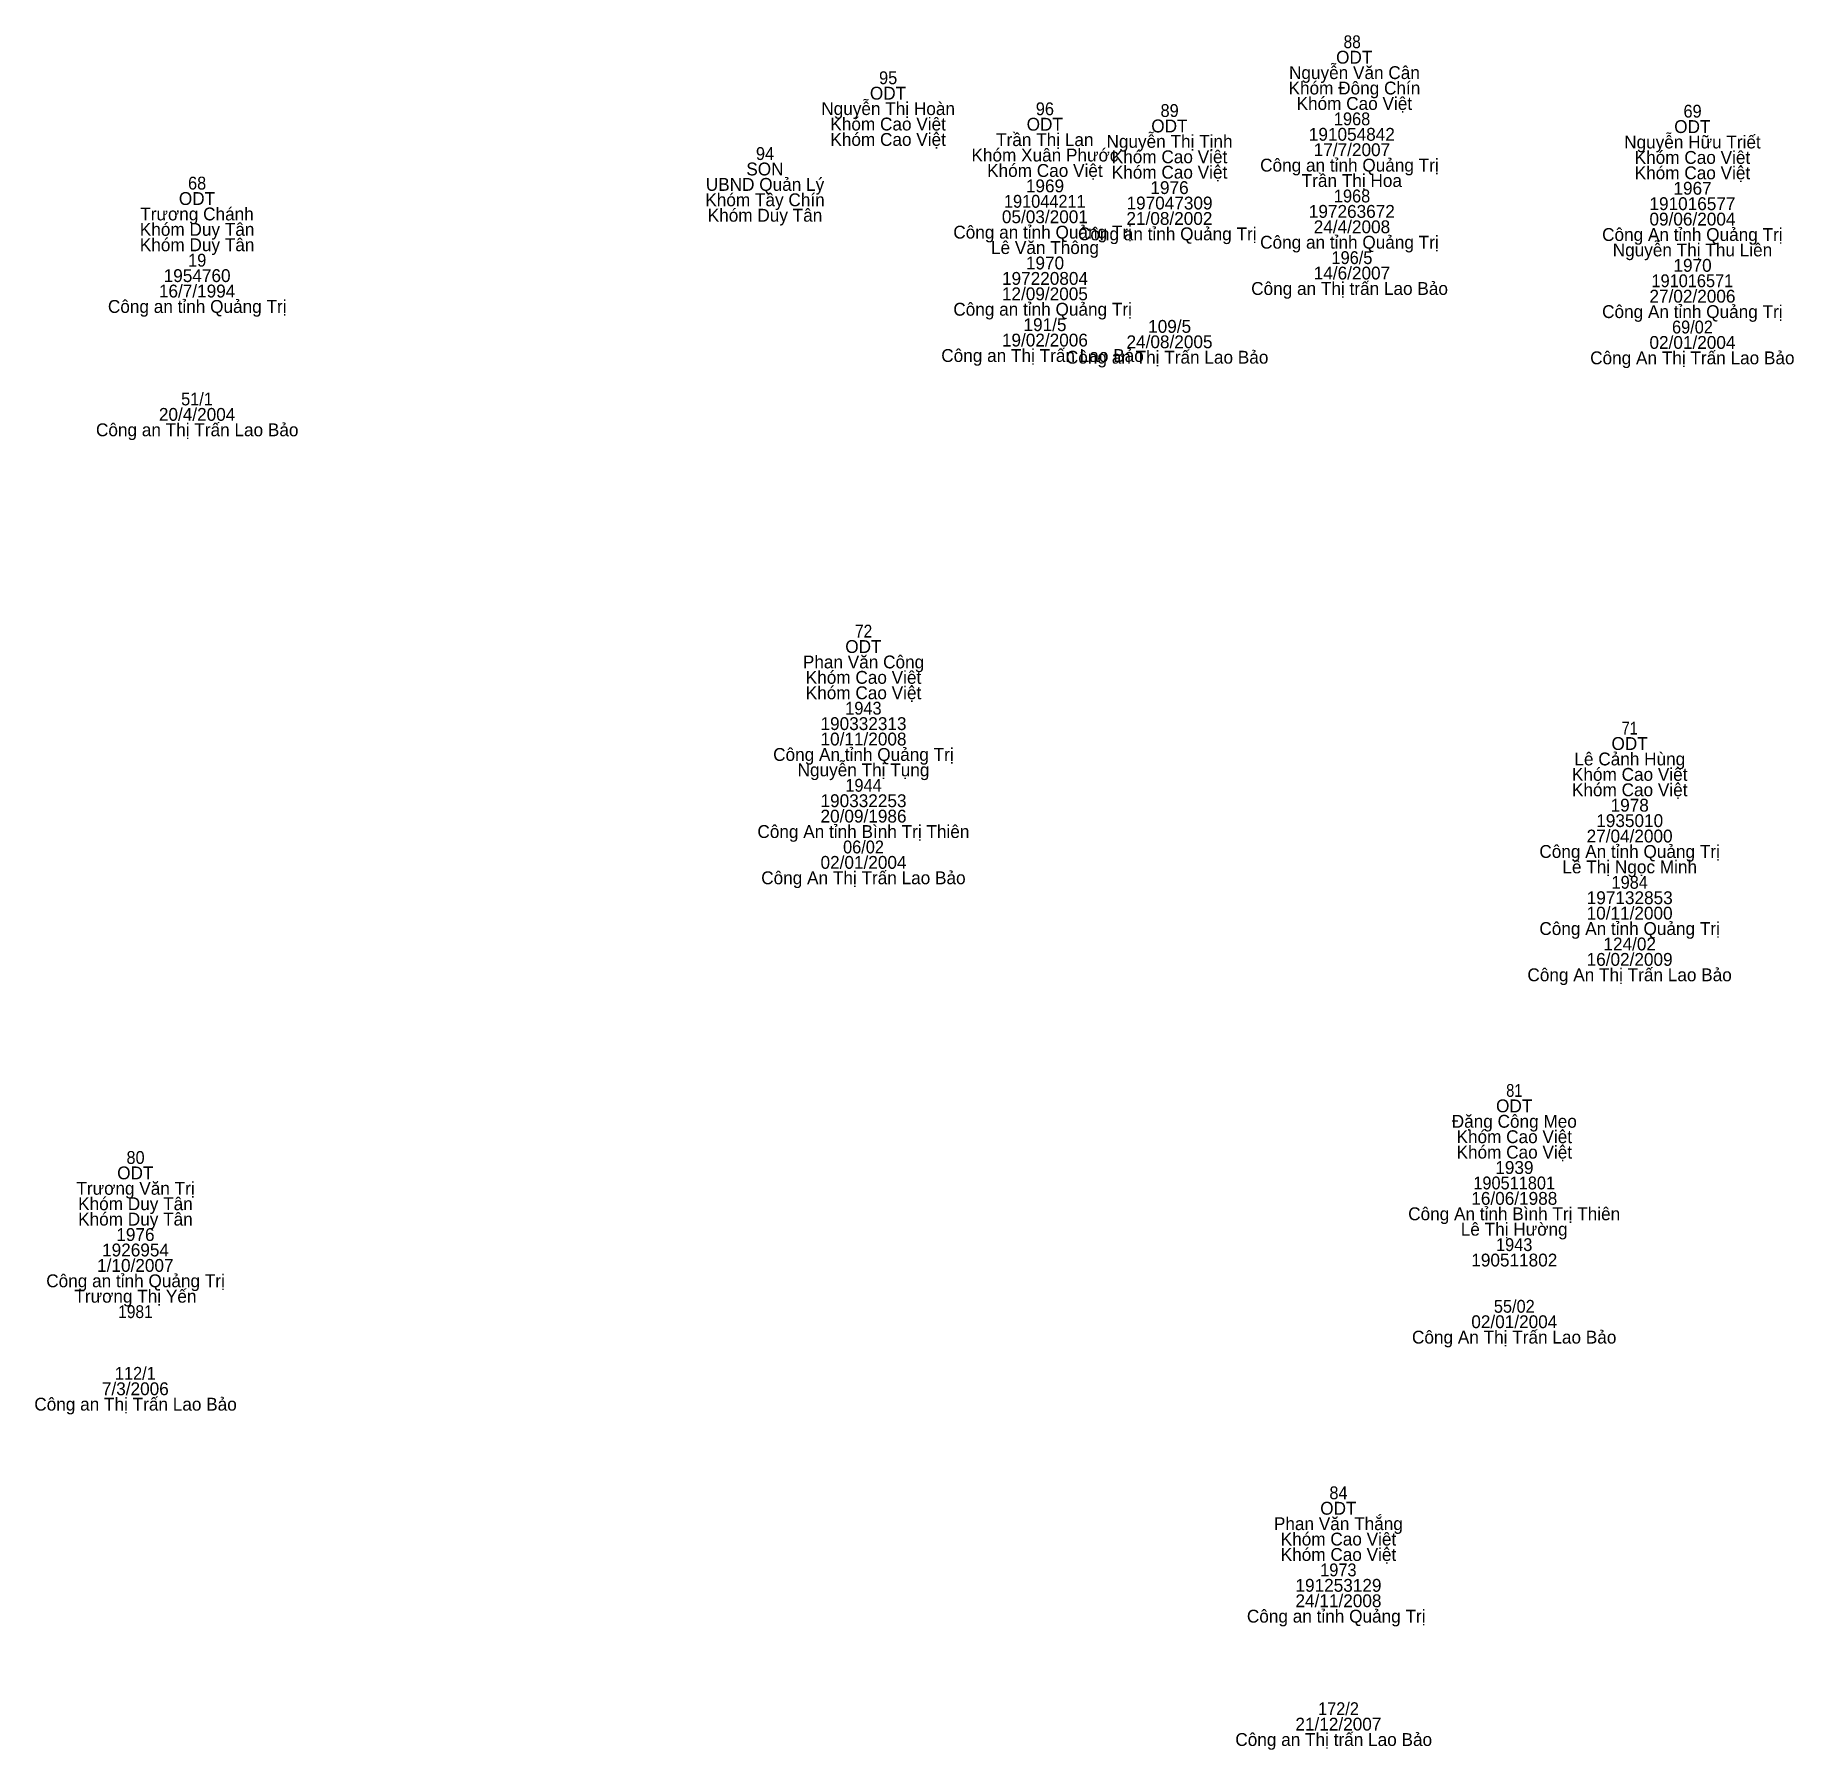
# Model space of a CAD drawing. Header units: metres. Extents: x 535887 to 536548, y 1837332 to 1837987.
# Drawn here: x 536331.8 to 536413.9, y 1837512 to 1837592.1 of the extents above; entities that cross this region are included whole.
import ezdxf
from ezdxf.enums import TextEntityAlignment as Align

# ---------------------------------------------------------------- set-up
doc = ezdxf.new("R2010")
doc.units = ezdxf.units.M
doc.header["$LTSCALE"] = 0.24
doc.layers.add('1', color=7, linetype='Continuous')

msp = doc.modelspace()

# ---------------------------------------------------------------- texts
at = {"layer": '1'}
for s, width, p in [('88 ', 0.9, (536393.37, 1837591.45)), ('95', 0.95, (536371.6, 1837589.77)), ('96', 0.95, (536378.92, 1837588.32)), ('89', 0.95, (536384.745, 1837588.24)), ('69', 0.95, (536409.165, 1837588.21)), ('1968 ', 0.95, (536393.37, 1837587.85)), ('94', 0.95, (536365.85, 1837586.23)), ('68', 0.95, (536339.33, 1837584.85)), ('191044211', 0.95, (536378.915, 1837584)), ('1968 ', 0.95, (536393.37, 1837584.25)), ('196/5 ', 0.95, (536393.365, 1837581.37)), ('19', 0.95, (536339.335, 1837581.25)), ('191016571', 0.95, (536409.155, 1837580.29)), ('69/02', 0.95, (536409.16, 1837578.13)), ('51/1', 0.95, (536339.325, 1837574.77)), ('72', 0.9, (536370.455, 1837563.93)), ('1943', 0.95, (536370.445, 1837560.33)), ('71', 0.85, (536406.23, 1837559.4)), ('1944', 0.95, (536370.45, 1837556.73)), ('06/02', 0.95, (536370.45, 1837553.85)), ('1984', 0.95, (536406.23, 1837552.2)), ('81', 0.85, (536400.84, 1837542.48)), ('80', 0.95, (536336.455, 1837539.35)), ('190511801', 0.95, (536400.835, 1837538.16)), ('1943', 0.95, (536400.835, 1837535.28)), ('1981', 0.9, (536336.45, 1837532.15)), ('55/02', 0.95, (536400.84, 1837532.4)), ('112/1', 0.95, (536336.445, 1837529.27)), ('84', 0.95, (536392.63, 1837523.69)), ('1973', 0.95, (536392.625, 1837520.09)), ('172/2', 0.95, (536392.63, 1837513.61))]:
    msp.add_text(s, height=0.6, dxfattribs=dict(at, width=width)).set_placement(p, align=Align.CENTER)
for s, p in [('ODT', (536393.365, 1837590.73)), ('Nguyễn Văn Cân', (536393.375, 1837590.01)), ('ODT', (536371.595, 1837589.05)), ('Khóm Đông Chín', (536393.375, 1837589.29)), ('Nguyễn Thị Hoàn', (536371.6, 1837588.33)), ('Khóm Cao Việt', (536393.37, 1837588.57)), ('Khóm Cao Việt', (536371.6, 1837587.61)), ('ODT', (536378.915, 1837587.6)), ('ODT', (536384.735, 1837587.52)), ('191054842 ', (536393.365, 1837587.13)), ('ODT', (536409.155, 1837587.49)), ('Khóm Cao Việt', (536371.6, 1837586.89)), ('Trần Thị Lan', (536378.915, 1837586.88)), ('Nguyễn Thị Tịnh', (536384.74, 1837586.8)), ('17/7/2007 ', (536393.37, 1837586.41)), ('Nguyễn Hữu Triết', (536409.16, 1837586.77)), ('SON', (536365.845, 1837585.51)), ('Khóm Xuân Phước', (536378.92, 1837586.16)), ('Khóm Cao Việt', (536378.92, 1837585.44)), ('Khóm Cao Việt', (536384.74, 1837586.08)), ('Công an tỉnh Quảng Trị  ', (536393.365, 1837585.69)), ('Khóm Cao Việt', (536409.16, 1837586.05)), ('UBND Quản Lý', (536365.85, 1837584.79)), ('1969', (536378.925, 1837584.72)), ('Khóm Cao Việt', (536384.74, 1837585.36)), ('1976', (536384.74, 1837584.64)), ('Trần Thị Hoa ', (536393.365, 1837584.97)), ('Khóm Cao Việt', (536409.16, 1837585.33)), ('ODT', (536339.325, 1837584.13)), ('Khóm Tây Chín', (536365.85, 1837584.07)), ('197047309', (536384.74, 1837583.92)), ('191016577', (536409.16, 1837583.89)), ('1967', (536409.165, 1837584.61)), ('Trương Chánh', (536339.325, 1837583.41)), ('Khóm Duy Tân', (536365.85, 1837583.35)), ('05/03/2001', (536378.92, 1837583.28)), ('21/08/2002', (536384.735, 1837583.2)), ('197263672 ', (536393.365, 1837583.53)), ('09/06/2004', (536409.16, 1837583.17)), ('Khóm Duy Tân', (536339.33, 1837582.69)), ('Công an tỉnh Quảng Trị ', (536378.925, 1837582.56)), ('Công an tỉnh Quảng Trị ', (536384.745, 1837582.48)), ('24/4/2008 ', (536393.37, 1837582.81)), ('Công An tỉnh Quảng Trị', (536409.155, 1837582.45)), ('Khóm Duy Tân', (536339.33, 1837581.97)), ('Lê Văn Thông', (536378.925, 1837581.84)), ('Công an tỉnh Quảng Trị  ', (536393.365, 1837582.09)), ('Nguyễn Thị Thu Liên', (536409.16, 1837581.73)), ('1954760', (536339.33, 1837580.53)), ('1970', (536378.925, 1837581.12)), ('14/6/2007 ', (536393.37, 1837580.65)), ('1970', (536409.165, 1837581.01)), ('16/7/1994', (536339.33, 1837579.81)), ('12/09/2005', (536378.92, 1837579.68)), ('197220804', (536378.925, 1837580.4)), ('Công an Thị trấn Lao Bảo  ', (536393.37, 1837579.93)), ('Công an tỉnh Quảng Trị', (536339.335, 1837579.09)), ('Công an tỉnh Quảng Trị ', (536378.925, 1837578.96)), ('Công An tỉnh Quảng Trị', (536409.155, 1837578.85)), ('27/02/2006', (536409.16, 1837579.57)), ('191/5', (536378.925, 1837578.24)), ('109/5', (536384.745, 1837578.16)), ('19/02/2006', (536378.92, 1837577.52)), ('24/08/2005', (536384.74, 1837577.44)), ('02/01/2004', (536409.16, 1837577.41)), ('Công an Thị Trấn Lao Bảo ', (536378.92, 1837576.8)), ('Công an Thị Trấn Lao Bảo ', (536384.74, 1837576.72)), ('Công An Thị Trấn Lao Bảo', (536409.155, 1837576.69)), ('20/4/2004', (536339.33, 1837574.05)), ('Công an Thị Trấn Lao Bảo', (536339.335, 1837573.33)), ('Phan Văn Công', (536370.45, 1837562.49)), ('ODT', (536370.445, 1837563.21)), ('Khóm Cao Việt', (536370.45, 1837561.77)), ('Khóm Cao Việt', (536370.45, 1837561.05)), ('190332313', (536370.45, 1837559.61)), ('10/11/2008', (536370.45, 1837558.89)), ('ODT', (536406.225, 1837558.68)), ('Công An tỉnh Quảng Trị', (536370.445, 1837558.17)), ('Nguyễn Thị Tụng', (536370.45, 1837557.45)), ('Lê Cảnh Hùng', (536406.235, 1837557.96)), ('Khóm Cao Việt', (536406.23, 1837557.24)), ('190332253', (536370.45, 1837556.01)), ('Khóm Cao Việt', (536406.23, 1837556.52)), ('20/09/1986', (536370.45, 1837555.29)), ('1935010', (536406.23, 1837555.08)), ('1978', (536406.23, 1837555.8)), ('Công An tỉnh Bình Trị Thiên', (536370.445, 1837554.57)), ('27/04/2000', (536406.225, 1837554.36)), ('Công An tỉnh Quảng Trị', (536406.225, 1837553.64)), ('02/01/2004', (536370.45, 1837553.13)), ('Lê Thị Ngọc Minh', (536406.23, 1837552.92)), ('Công An Thị Trấn Lao Bảo', (536370.445, 1837552.41)), ('197132853', (536406.23, 1837551.48)), ('10/11/2000', (536406.225, 1837550.76)), ('Công An tỉnh Quảng Trị', (536406.225, 1837550.04)), ('124/02', (536406.23, 1837549.32)), ('16/02/2009', (536406.225, 1837548.6)), ('Công An Thị Trấn Lao Bảo', (536406.225, 1837547.88)), ('ODT', (536400.835, 1837541.76)), ('Đặng Công Mẹo', (536400.84, 1837541.04)), ('Khóm Cao Việt', (536400.84, 1837540.32)), ('Khóm Cao Việt', (536400.84, 1837539.6)), ('1939', (536400.845, 1837538.88)), ('Trương Văn Trị', (536336.455, 1837537.91)), ('ODT', (536336.445, 1837538.63)), ('Khóm Duy Tân', (536336.45, 1837537.19)), ('16/06/1988', (536400.84, 1837537.44)), ('Khóm Duy Tân', (536336.45, 1837536.47)), ('Công An tỉnh Bình Trị Thiên', (536400.835, 1837536.72)), ('1976', (536336.45, 1837535.75)), ('Lê Thị Hường', (536400.835, 1837536)), ('1926954', (536336.455, 1837535.03)), ('190511802', (536400.84, 1837534.56)), ('1/10/2007', (536336.445, 1837534.31)), ('Công an tỉnh Quảng Trị', (536336.455, 1837533.59)), ('Trương Thị Yến', (536336.45, 1837532.87)), ('02/01/2004', (536400.84, 1837531.68)), ('Công An Thị Trấn Lao Bảo', (536400.835, 1837530.96)), ('7/3/2006', (536336.445, 1837528.55)), ('Công an Thị Trấn Lao Bảo', (536336.455, 1837527.83)), ('Phan Văn Thắng', (536392.625, 1837522.25)), ('ODT', (536392.625, 1837522.97)), ('Khóm Cao Việt', (536392.63, 1837521.53)), ('Khóm Cao Việt', (536392.63, 1837520.81)), ('191253129', (536392.63, 1837519.37)), ('24/11/2008', (536392.63, 1837518.65)), ('Công an tỉnh Quảng Trị ', (536392.635, 1837517.93)), ('21/12/2007', (536392.625, 1837512.89)), ('Công an Thị trấn Lao Bảo  ', (536392.63, 1837512.17))]:
    msp.add_text(s, height=0.6, dxfattribs=at).set_placement(p, align=Align.CENTER)

doc.saveas('drawing.dxf')
